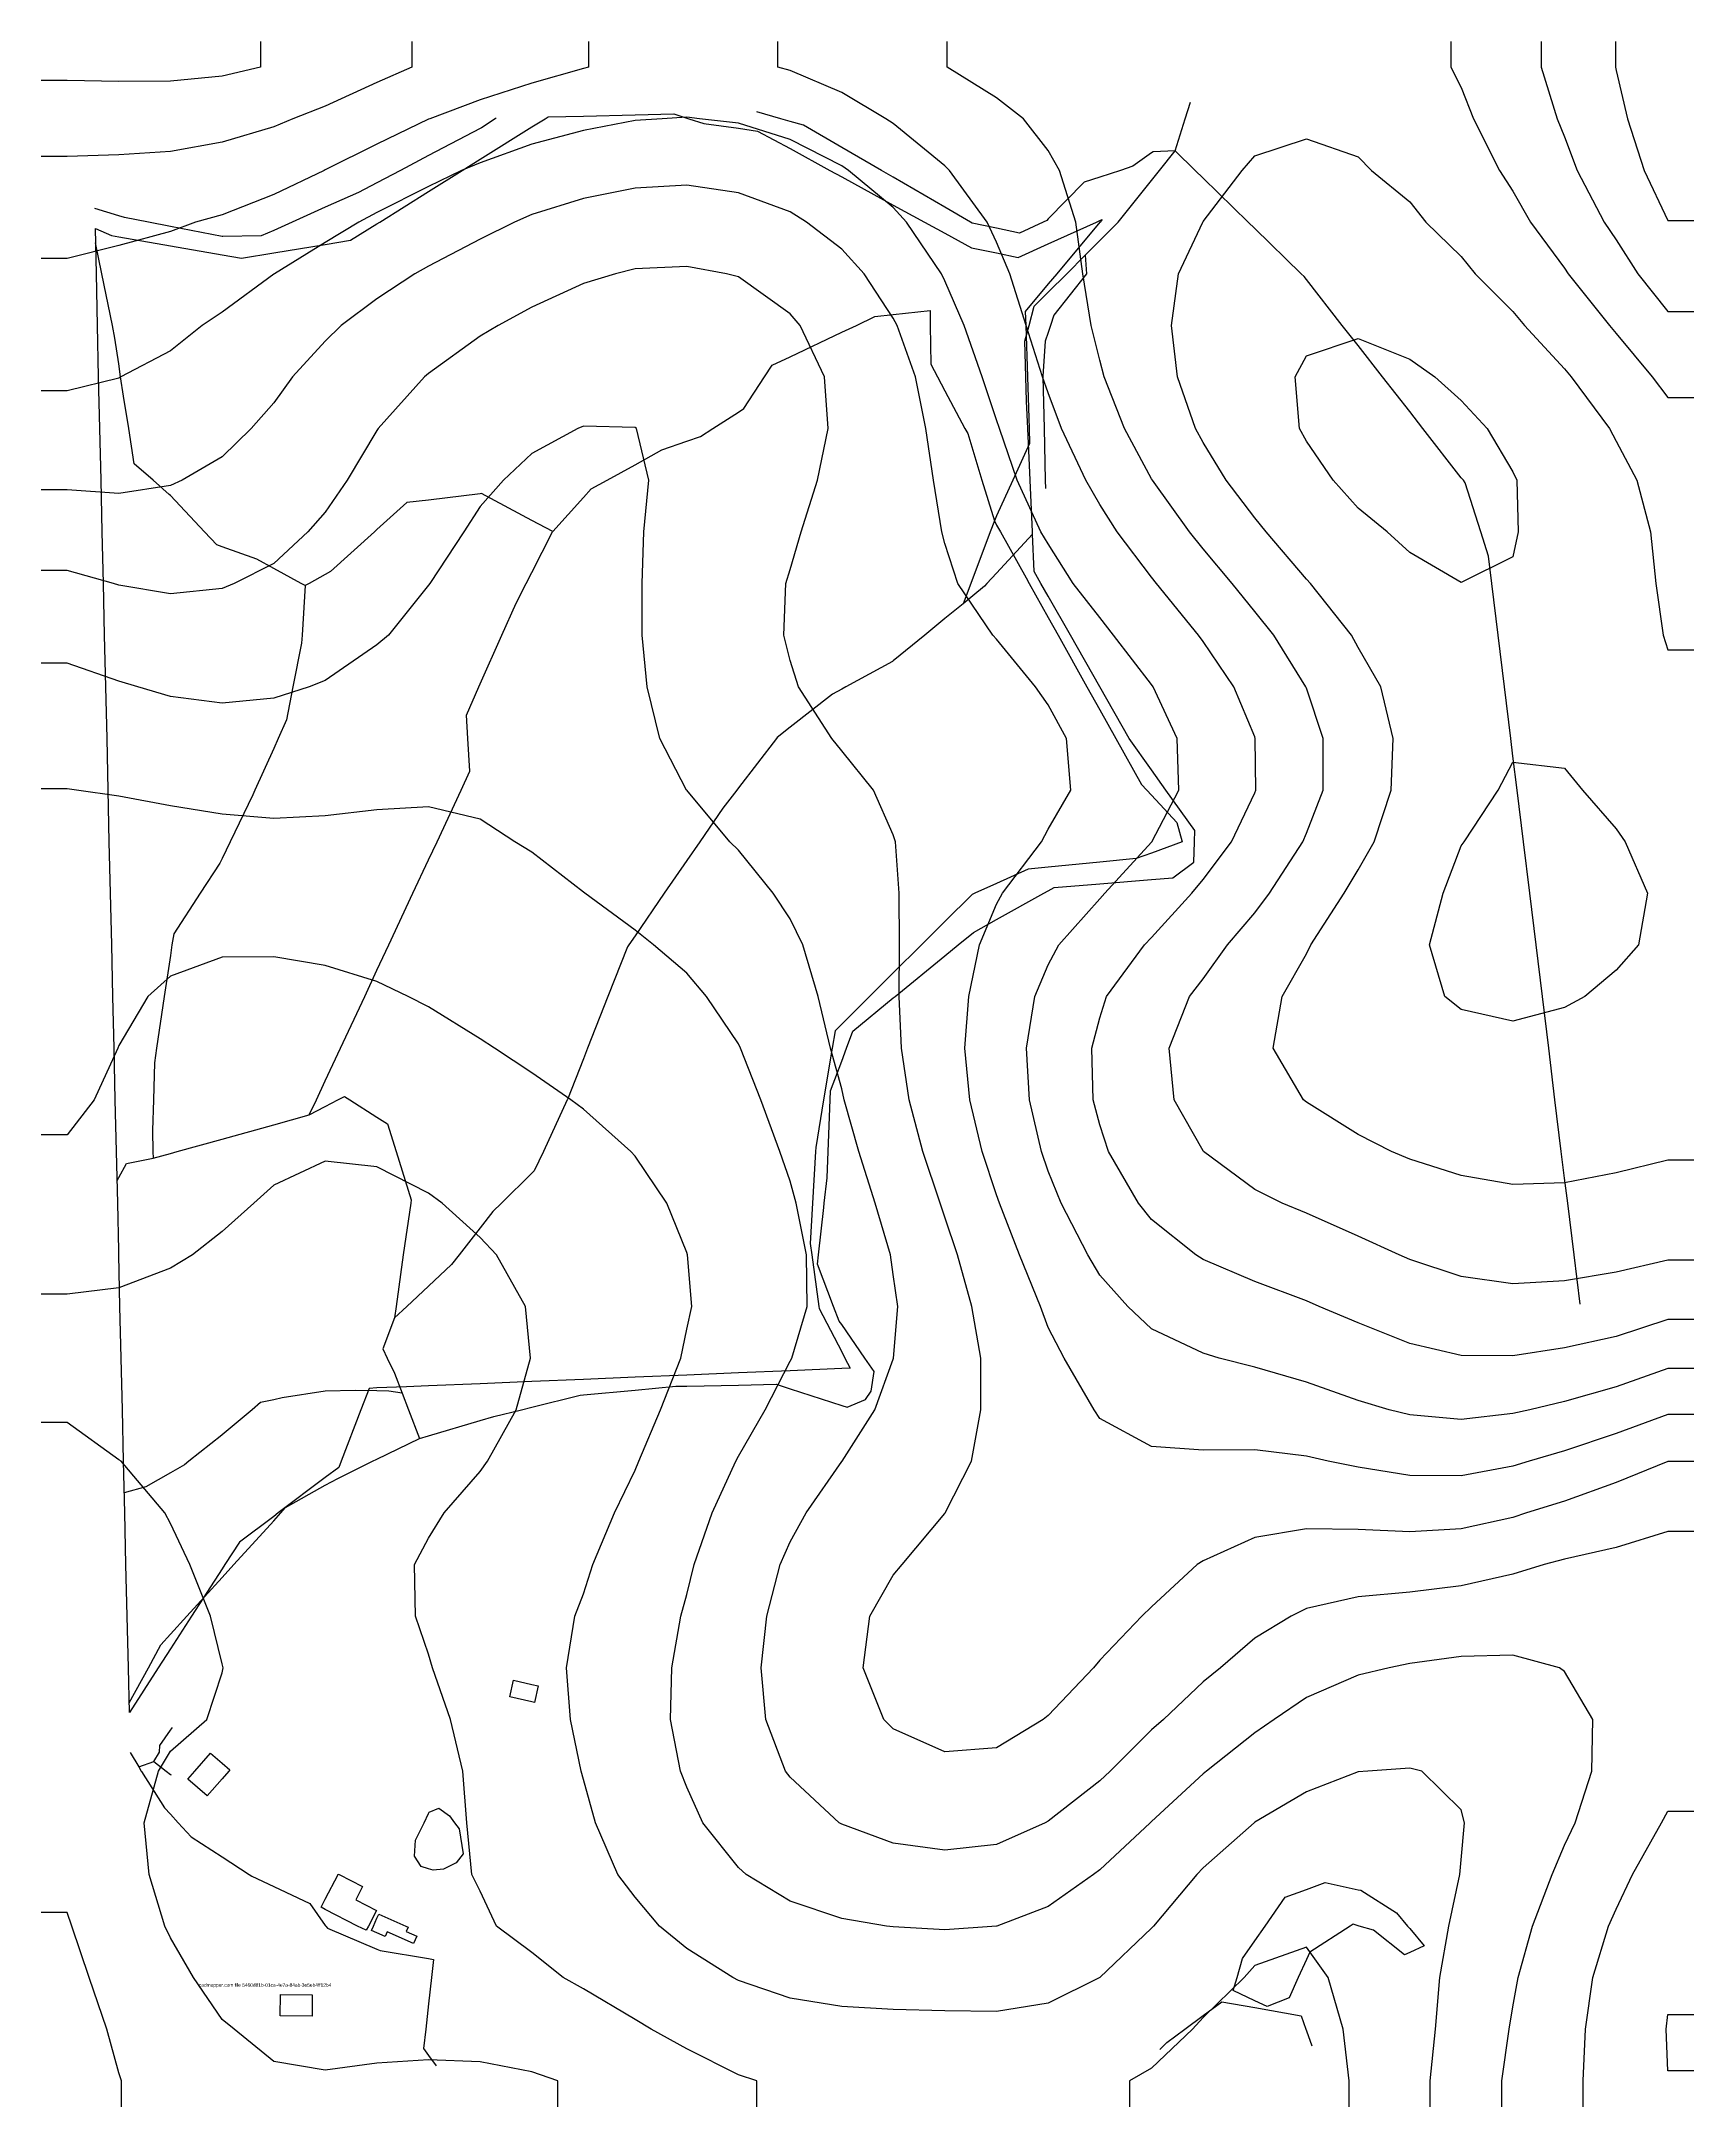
# Model space of a CAD drawing. Header units: millimetres. Extents: x -30 to 930, y -20 to 1180.
import ezdxf
from ezdxf.enums import TextEntityAlignment as Align

# ---------------------------------------------------------------- set-up
doc = ezdxf.new("R2010")
doc.units = ezdxf.units.MM
for name, color, linetype in [('buildings', 254, 'Continuous'), ('contours', 254, 'Continuous'), ('parks', 110, 'Continuous'), ('roads_2', 50, 'Continuous'), ('roads_3', 192, 'Continuous'), ('roads_4', 198, 'Continuous'), ('water', 151, 'Continuous')]:
    doc.layers.add(name, color=color, linetype=linetype)
doc.styles.get("Standard").update_dxf_attribs({"font": 'arial.ttf'})

msp = doc.modelspace()

# ---------------------------------------------------------------- linework, layer by layer
at = {"layer": 'buildings'}
for points in [[(242.2, 218.5, 29.4), (244.4, 228.1, 30), (255, 225.7, 31.3), (258.7, 224.9, 31.8), (256.5, 215.2, 31.3), (255, 215.6, 31.1), (242.2, 218.5, 29.4)], [(55.1, 170.7, 15.6), (59.2, 175.3, 15.5), (68.3, 185.7, 15.4), (75, 179.9, 16), (79.5, 176, 16.3), (79, 175.3, 16.3), (75, 170.8, 16.5), (66.3, 161, 16.7), (55.1, 170.7, 15.6)], [(132.5, 96.2, 21.1), (135, 100.9, 21.1), (142.4, 115.3, 21), (142.5, 115.5, 21), (143, 115.3, 21), (156.7, 108.3, 21.2), (152.7, 100.6, 21.2), (164.7, 94.4, 21.3), (160, 85.3, 21.3), (158.7, 82.8, 21.2), (153.7, 85.3, 21.3), (135, 94.9, 21.1), (132.5, 96.2, 21.1)], [(161.8, 82.7, 21.2), (163, 85.3, 21.3), (165, 89.8, 21.3), (166.1, 92.2, 21.3), (181.7, 85.3, 21.6), (183.2, 84.7, 21.6), (182, 82.2, 21.5), (188.2, 79.5, 21.4), (186.3, 75.1, 21.1), (170.9, 81.9, 21.2), (169.7, 79.2, 21.1), (165, 81.3, 21.1), (161.8, 82.7, 21.2)], [(108.8, 33.2, 17), (108.9, 45.5, 18.2), (127.4, 45.3, 18.6), (127.3, 33, 17.4), (108.8, 33.2, 17)]]:
    msp.add_polyline3d(points, dxfattribs=at)
at = {"layer": 'contours'}
for points in [[(97.4, 1180.3, 114.4), (97.4, 1165.3, 114.4), (75, 1160.1, 114.4), (45, 1157.1, 114.4), (15, 1156.9, 114.4), (-15, 1157.5, 114.4), (-30, 1157.5, 114.4)], [(185.2, 1180.3, 104.4), (185.2, 1165.3, 104.4), (165, 1156.4, 104.4), (135, 1142.6, 104.4), (116.2, 1135.3, 104.4), (105, 1130.7, 104.4), (75, 1121.7, 104.4), (45, 1116.4, 104.4), (15, 1114.3, 104.4), (-15, 1113.4, 104.4), (-30, 1113.4, 104.4)], [(288, 1180.3, 94.4), (288, 1165.3, 94.4), (285, 1164.6, 94.4), (255, 1156.1, 94.4), (225, 1146.3, 94.4), (195.8, 1135.3, 94.4), (195, 1135, 94.4), (165, 1120.6, 94.4), (135, 1105.6, 94.4), (134.4, 1105.3, 94.4), (105, 1091.3, 94.4), (75, 1079.6, 94.4), (59.6, 1075.3, 94.4), (45, 1069.9, 94.4), (15, 1061.7, 94.4), (-15, 1054.2, 94.4), (-30, 1054.2, 94.4)], [(930, 437.6, 94.4), (915, 437.6, 94.4), (885, 427.8, 94.4), (855, 421.2, 94.4), (825, 416.6, 94.4), (795, 416.8, 94.4), (765, 423.8, 94.4), (735, 435.8, 94.4), (712.5, 445.3, 94.4), (705, 448.6, 94.4), (675, 459.7, 94.4), (645, 472.5, 94.4), (640.8, 475.3, 94.4), (615, 495.7, 94.4), (607.5, 505.3, 94.4), (590, 535.3, 94.4), (585, 550.8, 94.4), (581.2, 565.3, 94.4), (580.3, 595.3, 94.4), (585, 613, 94.4), (588.9, 625.3, 94.4), (610.9, 655.3, 94.4), (615, 659.7, 94.4), (638.4, 685.3, 94.4), (645, 693.4, 94.4), (661.4, 715.3, 94.4), (675, 743.6, 94.4), (675.7, 745.3, 94.4), (675.3, 775.3, 94.4), (675, 776.2, 94.4), (662.9, 805.3, 94.4), (645, 831.6, 94.4), (642.3, 835.3, 94.4), (617.9, 865.3, 94.4), (615, 869, 94.4), (595.1, 895.3, 94.4), (585, 911.3, 94.4), (576.8, 925.3, 94.4), (562.8, 955.3, 94.4), (555, 976, 94.4), (551.6, 985.3, 94.4), (542.2, 1015.3, 94.4), (532.6, 1045.3, 94.4), (525, 1063.7, 94.4), (519.5, 1075.3, 94.4), (497.6, 1105.3, 94.4), (495, 1107.9, 94.4), (465, 1132.5, 94.4), (460.6, 1135.3, 94.4), (435, 1150.5, 94.4), (405, 1163.4, 94.4), (398, 1165.3, 94.4), (398, 1180.3, 94.4)], [(930, 472.2, 104.4), (915, 472.2, 104.4), (885, 465.1, 104.4), (855, 460.2, 104.4), (825, 458.4, 104.4), (795, 462.6, 104.4), (765, 472.6, 104.4), (758.8, 475.3, 104.4), (735, 486.1, 104.4), (705, 499.4, 104.4), (690.9, 505.3, 104.4), (675, 513.3, 104.4), (645.2, 535.3, 104.4), (645, 535.6, 104.4), (628.2, 565.3, 104.4), (625.2, 595.3, 104.4), (637.1, 625.3, 104.4), (645, 635.7, 104.4), (659.1, 655.3, 104.4), (675, 674, 104.4), (683.6, 685.3, 104.4), (703, 715.3, 104.4), (705, 720.2, 104.4), (714.7, 745.3, 104.4), (714.8, 775.3, 104.4), (705, 804.5, 104.4), (704.7, 805.3, 104.4), (686, 835.3, 104.4), (675, 849.1, 104.4), (661.8, 865.3, 104.4), (645, 885.4, 104.4), (637, 895.3, 104.4), (615.5, 925.3, 104.4), (615, 926.2, 104.4), (599.4, 955.3, 104.4), (587.5, 985.3, 104.4), (585, 995, 104.4), (579.9, 1015.3, 104.4), (575.2, 1045.3, 104.4), (571.1, 1075.3, 104.4), (561.6, 1105.3, 104.4), (555, 1116.8, 104.4), (540.6, 1135.3, 104.4), (525, 1147.5, 104.4), (496.3, 1165.3, 104.4), (496.3, 1180.3, 104.4)], [(788.9, 1180.3, 104.4), (788.9, 1165.3, 104.4), (795, 1153.4, 104.4), (802, 1135.3, 104.4), (817.1, 1105.3, 104.4), (825, 1093.3, 104.4), (835.2, 1075.3, 104.4), (855, 1048.5, 104.4), (857.1, 1045.3, 104.4), (881, 1015.3, 104.4), (885, 1010.5, 104.4), (905.8, 985.3, 104.4), (915, 973.3, 104.4), (930, 973.3, 104.4)], [(841.3, 1180.3, 94.4), (841.3, 1165.3, 94.4), (850.6, 1135.3, 94.4), (855, 1124.8, 94.4), (862.3, 1105.3, 94.4), (877.9, 1075.3, 94.4), (885, 1064.9, 94.4), (897.6, 1045.3, 94.4), (915, 1023.3, 94.4), (930, 1023.3, 94.4)], [(884.5, 1180.3, 84.4), (884.5, 1165.3, 84.4), (885, 1163.3, 84.4), (891.5, 1135.3, 84.4), (901.3, 1105.3, 84.4), (915, 1076.3, 84.4), (930, 1076.3, 84.4)], [(930, 409.2, 84.4), (915, 409.2, 84.4), (885, 398.5, 84.4), (855, 390.1, 84.4), (834.8, 385.3, 84.4), (825, 383, 84.4), (795, 379.5, 84.4), (765, 382.4, 84.4), (753.1, 385.3, 84.4), (735, 390.7, 84.4), (705, 401.2, 84.4), (675, 410, 84.4), (654.4, 415.3, 84.4), (645, 418.1, 84.4), (615, 432.2, 84.4), (601.3, 445.3, 84.4), (585, 463.4, 84.4), (578.1, 475.3, 84.4), (562.6, 505.3, 84.4), (555, 523.9, 84.4), (551, 535.3, 84.4), (544.1, 565.3, 84.4), (542.3, 595.3, 84.4), (547.3, 625.3, 84.4), (555, 643.7, 84.4), (561.2, 655.3, 84.4), (585, 682.2, 84.4), (587.9, 685.3, 84.4), (615, 715.1, 84.4), (615.2, 715.3, 84.4), (630.9, 745.3, 84.4), (629.9, 775.3, 84.4), (615.9, 805.3, 84.4), (615, 806.6, 84.4), (592.9, 835.3, 84.4), (585, 845.5, 84.4), (569.4, 865.3, 84.4), (555, 888.4, 84.4), (550.8, 895.3, 84.4), (536.9, 925.3, 84.4), (526.7, 955.3, 84.4), (525, 960.4, 84.4), (516.7, 985.3, 84.4), (506.1, 1015.3, 84.4), (495, 1041.1, 84.4), (492.9, 1045.3, 84.4), (472.7, 1075.3, 84.4), (465, 1083.7, 84.4), (438.9, 1105.3, 84.4), (435, 1108, 84.4), (405, 1123.3, 84.4), (375, 1132.7, 84.4), (352.3, 1135.3, 84.4), (345, 1136.2, 84.4), (330.7, 1135.3, 84.4), (315, 1134.4, 84.4), (285, 1128.6, 84.4), (255, 1120.6, 84.4), (225, 1109.8, 84.4), (214.2, 1105.3, 84.4), (195, 1096, 84.4), (165, 1080.9, 84.4), (154.5, 1075.3, 84.4), (135, 1063.4, 84.4), (105.4, 1045.3, 84.4), (105, 1045, 84.4), (75, 1023, 84.4), (63.4, 1015.3, 84.4), (45, 1000.5, 84.4), (16.2, 985.3, 84.4), (15, 984.7, 84.4), (-15, 977.2, 84.4), (-30, 977.2, 84.4)], [(930, 530.2, 114.4), (915, 530.2, 114.4), (885, 523, 114.4), (855, 517.1, 114.4), (825, 516.2, 114.4), (795, 521.3, 114.4), (765, 530.9, 114.4), (754.5, 535.3, 114.4), (735, 545.2, 114.4), (705, 564, 114.4), (703.3, 565.3, 114.4), (685.7, 595.3, 114.4), (691, 625.3, 114.4), (705, 650.2, 114.4), (707.6, 655.3, 114.4), (727, 685.3, 114.4), (735, 699, 114.4), (744.3, 715.3, 114.4), (754.3, 745.3, 114.4), (755.4, 775.3, 114.4), (748.2, 805.3, 114.4), (735, 828.1, 114.4), (731.1, 835.3, 114.4), (707.3, 865.3, 114.4), (705, 867.9, 114.4), (681.6, 895.3, 114.4), (675, 903.4, 114.4), (658.4, 925.3, 114.4), (645, 947.2, 114.4), (640.5, 955.3, 114.4), (630.2, 985.3, 114.4), (626.6, 1015.3, 114.4), (630.7, 1045.3, 114.4), (644.9, 1075.3, 114.4), (645, 1075.6, 114.4), (667.6, 1105.3, 114.4), (675, 1113.7, 114.4), (705, 1123.7, 114.4), (735, 1113.3, 114.4), (742.8, 1105.3, 114.4), (765, 1087.1, 114.4), (774.4, 1075.3, 114.4), (795, 1055.3, 114.4), (803.1, 1045.3, 114.4), (825, 1023.3, 114.4), (831.8, 1015.3, 114.4), (855, 990.1, 114.4), (858.9, 985.3, 114.4), (881.1, 955.3, 114.4), (885, 948.1, 114.4), (896.9, 925.3, 114.4), (904.9, 895.3, 114.4), (908, 865.3, 114.4), (912.3, 835.3, 114.4), (915, 826.8, 114.4), (930, 826.8, 114.4)], [(930, 382.5, 74.4), (915, 382.5, 74.4), (885, 371.4, 74.4), (855, 361.3, 74.4), (834.5, 355.3, 74.4), (825, 352.5, 74.4), (795, 346.9, 74.4), (765, 347.1, 74.4), (735, 351.9, 74.4), (717.7, 355.3, 74.4), (705, 358.2, 74.4), (675, 361.9, 74.4), (645, 361.8, 74.4), (615, 363.9, 74.4), (585, 380.2, 74.4), (581.6, 385.3, 74.4), (564.2, 415.3, 74.4), (555, 433.1, 74.4), (550.5, 445.3, 74.4), (538.4, 475.3, 74.4), (526.7, 505.3, 74.4), (525, 510.1, 74.4), (516.6, 535.3, 74.4), (509.5, 565.3, 74.4), (506.5, 595.3, 74.4), (508.9, 625.3, 74.4), (515, 655.3, 74.4), (525, 679, 74.4), (528.5, 685.3, 74.4), (551, 715.3, 74.4), (555, 722.6, 74.4), (568.1, 745.3, 74.4), (565.7, 775.3, 74.4), (555, 794.8, 74.4), (547.7, 805.3, 74.4), (525, 832.9, 74.4), (522.8, 835.3, 74.4), (502.5, 865.3, 74.4), (495, 888.6, 74.4), (493.1, 895.3, 74.4), (488.3, 925.3, 74.4), (483.9, 955.3, 74.4), (477.8, 985.3, 74.4), (467.2, 1015.3, 74.4), (465, 1019.4, 74.4), (448, 1045.3, 74.4), (435, 1059.6, 74.4), (414.5, 1075.3, 74.4), (405, 1081.2, 74.4), (375, 1092.3, 74.4), (345, 1096.8, 74.4), (315, 1095, 74.4), (285, 1089, 74.4), (255, 1079.7, 74.4), (244.9, 1075.3, 74.4), (225, 1065.3, 74.4), (195, 1049.7, 74.4), (187.1, 1045.3, 74.4), (165, 1030.7, 74.4), (144.3, 1015.3, 74.4), (135, 1006.1, 74.4), (115.9, 985.3, 74.4), (105, 970.3, 74.4), (91.9, 955.3, 74.4), (75, 938.9, 74.4), (51.8, 925.3, 74.4), (45, 922.2, 74.4), (15, 917.6, 74.4), (-15, 919.8, 74.4), (-30, 919.8, 74.4)], [(930, 355.1, 64.4), (915, 355.1, 64.4), (885, 342.9, 64.4), (855, 332.2, 64.4), (832.8, 325.3, 64.4), (825, 322.7, 64.4), (795, 316, 64.4), (765, 314.4, 64.4), (735, 315.6, 64.4), (705, 316.1, 64.4), (675, 311.1, 64.4), (645, 297.4, 64.4), (641.6, 295.3, 64.4), (615, 270.7, 64.4), (609.3, 265.3, 64.4), (585, 239.8, 64.4), (581.3, 235.3, 64.4), (555, 207.6, 64.4), (552.1, 205.3, 64.4), (525, 188.9, 64.4), (495, 186.5, 64.4), (465, 199.8, 64.4), (459.4, 205.3, 64.4), (447.5, 235.3, 64.4), (451.3, 265.3, 64.4), (465, 289.1, 64.4), (470.1, 295.3, 64.4), (495, 325, 64.4), (495.2, 325.3, 64.4), (510.4, 355.3, 64.4), (515.8, 385.3, 64.4), (515.8, 415.3, 64.4), (510.7, 445.3, 64.4), (502.2, 475.3, 64.4), (495, 497.1, 64.4), (492.2, 505.3, 64.4), (482.2, 535.3, 64.4), (474.3, 565.3, 64.4), (469.7, 595.3, 64.4), (468.4, 625.3, 64.4), (468.5, 655.3, 64.4), (468.4, 685.3, 64.4), (466.2, 715.3, 64.4), (465, 719.2, 64.4), (453.4, 745.3, 64.4), (435, 768, 64.4), (429.2, 775.3, 64.4), (410, 805.3, 64.4), (405, 820.6, 64.4), (401.4, 835.3, 64.4), (402.6, 865.3, 64.4), (405, 873.5, 64.4), (411.4, 895.3, 64.4), (421, 925.3, 64.4), (427.1, 955.3, 64.4), (425, 985.3, 64.4), (410.9, 1015.3, 64.4), (405, 1022, 64.4), (375, 1043.5, 64.4), (368.1, 1045.3, 64.4), (345, 1049.5, 64.4), (315, 1048.2, 64.4), (303.6, 1045.3, 64.4), (285, 1039.6, 64.4), (255, 1025.8, 64.4), (235.4, 1015.3, 64.4), (225, 1009, 64.4), (195, 987.3, 64.4), (192.7, 985.3, 64.4), (165.8, 955.3, 64.4), (165, 954.2, 64.4), (147.7, 925.3, 64.4), (135, 906.8, 64.4), (124.9, 895.3, 64.4), (105, 877, 64.4), (82.1, 865.3, 64.4), (75, 862.5, 64.4), (45, 859.4, 64.4), (15, 864.3, 64.4), (11.9, 865.3, 64.4), (-15, 872.9, 64.4), (-30, 872.9, 64.4)], [(825, 880.9, 124.4), (795, 865.8, 124.4), (765, 883.3, 124.4), (751.9, 895.3, 124.4), (735, 909.1, 124.4), (720.6, 925.3, 124.4), (705, 948, 124.4), (701, 955.3, 124.4), (698.4, 985.3, 124.4), (705, 997.5, 124.4), (735, 1007.6, 124.4), (765, 995.7, 124.4), (779.7, 985.3, 124.4), (795, 971.7, 124.4), (810, 955.3, 124.4), (825, 930.2, 124.4), (827.2, 925.3, 124.4), (828.1, 895.3, 124.4), (825, 880.9, 124.4)], [(930, 314.6, 54.4), (915, 314.6, 54.4), (885, 305.3, 54.4), (855, 298.5, 54.4), (843.1, 295.3, 54.4), (825, 289.8, 54.4), (795, 282.9, 54.4), (765, 279.3, 54.4), (735, 276.6, 54.4), (705, 269.7, 54.4), (696.1, 265.3, 54.4), (675, 252.5, 54.4), (655.1, 235.3, 54.4), (645, 227.1, 54.4), (621.9, 205.3, 54.4), (615, 199.2, 54.4), (590.9, 175.3, 54.4), (585, 169.7, 54.4), (555, 146.2, 54.4), (553.3, 145.3, 54.4), (525, 132.7, 54.4), (495, 129.3, 54.4), (465, 133.5, 54.4), (435, 144.5, 54.4), (433.6, 145.3, 54.4), (405, 171.7, 54.4), (402.4, 175.3, 54.4), (391, 205.3, 54.4), (388.3, 235.3, 54.4), (391.6, 265.3, 54.4), (399.2, 295.3, 54.4), (405, 308.5, 54.4), (414.3, 325.3, 54.4), (435, 355.1, 54.4), (435.2, 355.3, 54.4), (454.2, 385.3, 54.4), (465, 414.7, 54.4), (465.2, 415.3, 54.4), (467.7, 445.3, 54.4), (465, 463.9, 54.4), (463.3, 475.3, 54.4), (454.5, 505.3, 54.4), (445, 535.3, 54.4), (436.5, 565.3, 54.4), (435, 571.7, 54.4), (428.5, 595.3, 54.4), (421.3, 625.3, 54.4), (412.4, 655.3, 54.4), (405, 670.5, 54.4), (395.2, 685.3, 54.4), (375, 710.3, 54.4), (370, 715.3, 54.4), (345, 745.2, 54.4), (344.9, 745.3, 54.4), (329.3, 775.3, 54.4), (322, 805.3, 54.4), (319, 835.3, 54.4), (319, 865.3, 54.4), (320.1, 895.3, 54.4), (323, 925.3, 54.4), (315.8, 955.3, 54.4), (315, 956, 54.4), (285, 956.8, 54.4), (281.7, 955.3, 54.4), (255, 940.9, 54.4), (238.5, 925.3, 54.4), (225, 910.1, 54.4), (215.4, 895.3, 54.4), (195.8, 865.3, 54.4), (195, 864.3, 54.4), (171.8, 835.3, 54.4), (165, 829.6, 54.4), (135, 809, 54.4), (125.7, 805.3, 54.4), (105, 798.6, 54.4), (75, 795.7, 54.4), (45, 799.7, 54.4), (26.1, 805.3, 54.4), (15, 808.5, 54.4), (-15, 819.1, 54.4), (-30, 819.1, 54.4)], [(866.7, 625.3, 124.4), (855, 618.9, 124.4), (825, 611, 124.4), (795, 617.8, 124.4), (785.4, 625.3, 124.4), (776.5, 655.3, 124.4), (784.4, 685.3, 124.4), (795, 712.9, 124.4), (796.6, 715.3, 124.4), (816.5, 745.3, 124.4), (825, 761.6, 124.4), (855, 758, 124.4), (865.4, 745.3, 124.4), (885, 722.7, 124.4), (890.2, 715.3, 124.4), (903.1, 685.3, 124.4), (898, 655.3, 124.4), (885, 640.6, 124.4), (866.7, 625.3, 124.4)], [(818.5, -19.7, 44.4), (818.5, -4.7, 44.4), (822.7, 25.3, 44.4), (825, 38.3, 44.4), (828, 55.3, 44.4), (836.3, 85.3, 44.4), (847.8, 115.3, 44.4), (855, 132.2, 44.4), (861.1, 145.3, 44.4), (870.9, 175.3, 44.4), (871.5, 205.3, 44.4), (855, 233.2, 44.4), (852, 235.3, 44.4), (825, 242.7, 44.4), (795, 241.9, 44.4), (765, 237.8, 44.4), (753.1, 235.3, 44.4), (735, 231.1, 44.4), (705, 218.1, 44.4), (686.3, 205.3, 44.4), (675, 197.6, 44.4), (647, 175.3, 44.4), (645, 173.7, 44.4), (615, 146.1, 44.4), (614.2, 145.3, 44.4), (585, 117.9, 44.4), (581.3, 115.3, 44.4), (555, 96.6, 44.4), (525.1, 85.3, 44.4), (525, 85.3, 44.4), (495, 83, 44.4), (465, 84.8, 44.4), (461.1, 85.3, 44.4), (435, 89.6, 44.4), (405, 99.7, 44.4), (379.6, 115.3, 44.4), (375, 119.3, 44.4), (354.4, 145.3, 44.4), (345, 165.9, 44.4), (341.3, 175.3, 44.4), (335.6, 205.3, 44.4), (336.4, 235.3, 44.4), (341.5, 265.3, 44.4), (345, 278, 44.4), (349.3, 295.3, 44.4), (359.7, 325.3, 44.4), (373.5, 355.3, 44.4), (375, 358.3, 44.4), (390.6, 385.3, 44.4), (405, 413.4, 44.4), (406, 415.3, 44.4), (415, 445.3, 44.4), (414.5, 475.3, 44.4), (408.6, 505.3, 44.4), (405, 518.1, 44.4), (399.1, 535.3, 44.4), (388, 565.3, 44.4), (376.2, 595.3, 44.4), (375, 597.9, 44.4), (356.4, 625.3, 44.4), (345, 639, 44.4), (325.6, 655.3, 44.4), (315, 663.9, 44.4), (285.7, 685.3, 44.4), (285, 685.9, 44.4), (255, 709.2, 44.4), (245.1, 715.3, 44.4), (225, 728.3, 44.4), (195, 735.6, 44.4), (165, 733.9, 44.4), (135, 730.3, 44.4), (105, 728.8, 44.4), (75, 731.2, 44.4), (45, 736.1, 44.4), (15, 741.8, 44.4), (-9.6, 745.3, 44.4), (-15, 746.1, 44.4), (-30, 746.1, 44.4)], [(776.9, -19.7, 34.4), (776.9, -4.7, 34.4), (779.9, 25.3, 34.4), (782.5, 55.3, 34.4), (787.7, 85.3, 34.4), (794.2, 115.3, 34.4), (795, 123.8, 34.4), (796.9, 145.3, 34.4), (795, 152.8, 34.4), (772.1, 175.3, 34.4), (765, 177.1, 34.4), (740.7, 175.3, 34.4), (735, 174.9, 34.4), (705, 163.3, 34.4), (675, 145.6, 34.4), (674.6, 145.3, 34.4), (645, 119.2, 34.4), (641.3, 115.3, 34.4), (616.2, 85.3, 34.4), (615, 84, 34.4), (585, 55.4, 34.4), (584.9, 55.3, 34.4), (555, 40.4, 34.4), (525, 35.6, 34.4), (495, 36, 34.4), (465, 36.8, 34.4), (435, 38.6, 34.4), (405, 43.3, 34.4), (375, 53.6, 34.4), (371.8, 55.3, 34.4), (345, 72.3, 34.4), (329.1, 85.3, 34.4), (315, 102, 34.4), (304.9, 115.3, 34.4), (292, 145.3, 34.4), (285, 170.4, 34.4), (283.6, 175.3, 34.4), (277.4, 205.3, 34.4), (275.1, 235.3, 34.4), (279.9, 265.3, 34.4), (285, 278.3, 34.4), (290.5, 295.3, 34.4), (303.1, 325.3, 34.4), (315, 350.1, 34.4), (317.2, 355.3, 34.4), (329.7, 385.3, 34.4), (341.5, 415.3, 34.4), (345, 432.1, 34.4), (347.9, 445.3, 34.4), (345.4, 475.3, 34.4), (345, 476.6, 34.4), (333.4, 505.3, 34.4), (315, 532.6, 34.4), (312.5, 535.3, 34.4), (285, 559.9, 34.4), (277.6, 565.3, 34.4), (255, 581, 34.4), (233.2, 595.3, 34.4), (225, 600.7, 34.4), (195, 619.4, 34.4), (183.1, 625.3, 34.4), (165, 634, 34.4), (135, 643.4, 34.4), (105, 648.5, 34.4), (75, 648.3, 34.4), (45, 637.2, 34.4), (31.9, 625.3, 34.4), (15, 596.8, 34.4), (14.4, 595.3, 34.4), (0.8, 565.3, 34.4), (-15, 545, 34.4), (-30, 545, 34.4)], [(385.7, -19.7, 24.4), (385.7, -4.7, 24.4), (375, -1.1, 24.4), (345, 14, 24.4), (324.3, 25.3, 24.4), (315, 31, 24.4), (285, 48.9, 24.4), (273.1, 55.3, 24.4), (255, 70, 24.4), (234.5, 85.3, 24.4), (225, 105.5, 24.4), (220.1, 115.3, 24.4), (217.2, 145.3, 24.4), (214.9, 175.3, 24.4), (207.7, 205.3, 24.4), (197.2, 235.3, 24.4), (195, 243.3, 24.4), (187.4, 265.3, 24.4), (186.9, 295.3, 24.4), (195, 310.7, 24.4), (204, 325.3, 24.4), (225, 349.4, 24.4), (229.3, 355.3, 24.4), (245.8, 385.3, 24.4), (254.2, 415.3, 24.4), (251.4, 445.3, 24.4), (234.5, 475.3, 24.4), (225, 485.3, 24.4), (202.9, 505.3, 24.4), (195, 511.1, 24.4), (165, 526.3, 24.4), (135, 529.6, 24.4), (105, 515.8, 24.4), (93.4, 505.3, 24.4), (75, 488.9, 24.4), (57.8, 475.3, 24.4), (45, 467.5, 24.4), (15, 456.1, 24.4), (-15, 452.4, 24.4), (-30, 452.4, 24.4)], [(270.1, -19.7, 14.4), (270.1, -4.7, 14.4), (255, 0.5, 14.4), (225, 6.4, 14.4), (195, 7.5, 14.4), (165, 5.7, 14.4), (135, 1.5, 14.4), (105, 6.6, 14.4), (82, 25.3, 14.4), (75, 31, 14.4), (58.4, 55.3, 14.4), (45, 78.4, 14.4), (41.8, 85.3, 14.4), (32.6, 115.3, 14.4), (29.7, 145.3, 14.4), (38, 175.3, 14.4), (45, 186.9, 14.4), (66.2, 205.3, 14.4), (75, 232.5, 14.4), (75.7, 235.3, 14.4), (75, 237.7, 14.4), (68.2, 265.3, 14.4), (56.3, 295.3, 14.4), (45, 319.1, 14.4), (41.7, 325.3, 14.4), (16.3, 355.3, 14.4), (15, 356.2, 14.4), (-15, 377.8, 14.4), (-30, 377.8, 14.4)], [(865.7, -19.7, 54.4), (865.7, -4.7, 54.4), (867.1, 25.3, 54.4), (871.5, 55.3, 54.4), (880.5, 85.3, 54.4), (885, 95, 54.4), (894.4, 115.3, 54.4), (911.3, 145.3, 54.4), (915, 152, 54.4), (930, 152, 54.4)], [(16.5, -19.7, 4.4), (16.5, -4.7, 4.4), (15, 0.1, 4.4), (8.1, 25.3, 4.4), (-2.1, 55.3, 4.4), (-12.3, 85.3, 4.4), (-15, 93.2, 4.4), (-30, 93.2, 4.4)], [(729.9, -19.7, 24.4), (729.9, -4.7, 24.4), (726.4, 25.3, 24.4), (717.6, 55.3, 24.4), (705, 73.1, 24.4), (675, 62.4, 24.4), (668.8, 55.3, 24.4), (645, 32.1, 24.4), (638.9, 25.3, 24.4), (615, 2.7, 24.4), (602.3, -4.7, 24.4), (602.3, -19.7, 24.4)], [(930, 1.1, 64.4), (915, 1.1, 64.4), (914.1, 25.3, 64.4), (915, 33.9, 64.4), (930, 33.9, 64.4)]]:
    msp.add_polyline3d(points, dxfattribs=at)
at = {"layer": 'parks'}
msp.add_polyline3d([(1.4, 1071.5, 96.7), (10.8, 1067.5, 95.8), (15, 1066.8, 95.5), (45, 1061.5, 93.3), (75, 1056.3, 90.1), (86.4, 1054.3, 88.6), (105, 1057.4, 87.3), (135, 1062.3, 84.5), (149.6, 1064.7, 83.2), (165, 1074.3, 83.2), (166.6, 1075.3, 83.2), (195, 1093.1, 84.1), (214.6, 1105.3, 84.7), (225, 1111.8, 85.3), (255, 1130.6, 87.4), (262.7, 1135.3, 88.1), (264.5, 1136.5, 88.3), (285, 1136.9, 87), (315, 1137.6, 85.6), (337.5, 1138.1, 85.4), (345, 1135.7, 84.6), (346.2, 1135.3, 84.6), (355, 1132.5, 84.1), (375, 1129.8, 84), (386.1, 1128.2, 84.5), (405, 1118, 83.4), (428.1, 1105.3, 83.2), (435, 1101.6, 83.3), (465, 1085.2, 85), (483.1, 1075.3, 86.9), (495, 1068.8, 88.5), (510.5, 1060.4, 91), (525, 1057.4, 94.1), (537.6, 1054.7, 96.8), (555, 1062.6, 101.3), (583.1, 1075.3, 106.8), (585, 1076.2, 107.1), (586.3, 1076.8, 107.3), (585.1, 1075.3, 107.1), (585, 1075.2, 107.1), (560, 1045.3, 101.4), (555, 1039.4, 99.9), (541.6, 1023.4, 95.2), (541.9, 1015.3, 94.7), (542.9, 985.3, 92.2), (543.9, 955.3, 89.5), (544.2, 946.6, 88.7), (534.5, 925.3, 84.2), (525, 904.6, 80.4), (523.7, 901.7, 79.9), (525, 899.3, 80), (527.2, 895.3, 80.1), (542.1, 868.7, 80.4), (544, 865.3, 80.3), (555, 845.6, 79.7), (560.7, 835.3, 79.4), (577.5, 805.3, 78.4), (585, 791.9, 78.3), (594.2, 775.3, 78.5), (609.2, 748.6, 80.6), (612.2, 745.3, 81.1), (615, 742.3, 81.8), (629.8, 726.4, 86.6), (632.8, 715.3, 88.5), (632.8, 715.2, 88.5), (615, 708.7, 85.9), (606.1, 705.5, 84.8), (585, 703.4, 81.2), (555, 700.5, 77.2), (543.4, 699.4, 75.6), (525, 691.1, 73.7), (512.4, 685.3, 72), (510.9, 684.6, 71.8), (495, 668.9, 69.8), (481.4, 655.3, 67.4), (465, 639.1, 64), (451.1, 625.3, 60.9), (435, 609.3, 56.7), (431.2, 605.5, 55.8), (429.5, 595.3, 55), (424.5, 565.3, 52), (420, 537.7, 49.1), (419.8, 535.3, 48.9), (418.1, 505.3, 46.7), (416.7, 481.9, 45.4), (417.6, 475.3, 45.3), (421.8, 445.3, 45.9), (422, 444, 46), (435, 418.9, 49.3), (436.8, 415.3, 49.8), (439.9, 409.4, 50.8), (435, 409.2, 49.9), (405, 407.9, 45.2), (375, 406.7, 40.5), (345, 405.4, 35.9), (315, 404.2, 31.6), (285, 402.9, 27.9), (255, 401.7, 25.1), (225, 400.4, 22.9), (195, 399.2, 21.3), (182.2, 398.6, 20.8), (165, 397.9, 20.2), (160.5, 397.7, 20.1), (155.7, 385.3, 20.1), (144.2, 355.3, 20.6), (142.8, 351.7, 20.6), (135, 345.8, 20.5), (107.7, 325.3, 19.1), (105, 323.3, 18.9), (85.1, 308.4, 17.2), (76.6, 295.3, 16.2), (75, 292.8, 16), (57.3, 265.3, 14), (45, 246.3, 13.2), (37.9, 235.3, 12.7), (21.2, 209.4, 12.4), (20.6, 235.3, 11.8), (19.9, 265.3, 11.7), (19.2, 295.3, 12.2), (18.5, 325.3, 13.2), (17.8, 355.3, 14.8), (17.1, 385.3, 17.2), (16.4, 415.3, 20.2), (15.7, 445.3, 23.6), (15.1, 475.3, 26.8), (15, 477.7, 27), (14.4, 505.3, 29.7), (13.7, 535.3, 32.2), (13, 565.3, 33.8), (12.3, 595.3, 34.9), (11.6, 625.3, 35.8), (10.9, 655.3, 37), (10.2, 685.3, 38.8), (9.5, 715.3, 41.5), (8.8, 745.3, 45.1), (8.2, 775.3, 49.2), (7.5, 805.3, 53.8), (6.8, 835.3, 58.8), (6.1, 865.3, 64.4), (5.4, 895.3, 70.4), (4.7, 925.3, 76.1), (4, 955.3, 81), (3.3, 985.3, 85.3), (2.6, 1015.3, 89), (2, 1045.3, 92.8), (1.4, 1071.5, 96.7)], dxfattribs=at)
at = {"layer": 'roads_2'}
msp.add_polyline3d([(21, 214.9, 12.5), (32.2, 235.3, 12.6), (39.5, 248.7, 13), (45, 254.8, 13.4), (54.6, 265.3, 14.1), (75, 287.8, 16.1), (81.8, 295.3, 16.8), (105, 320.8, 19.1), (109.1, 325.3, 19.4), (111.9, 328.4, 19.6), (135, 341.4, 20.7), (142.2, 345.4, 21), (162.5, 355.3, 21.5), (165, 356.5, 21.5), (189.8, 368.6, 22.2), (195, 370.2, 22.4), (225, 379, 23.6), (232.9, 381.4, 24.1), (249, 385.3, 25.2), (255, 386.8, 25.6), (283.1, 393.7, 28.2), (285, 393.9, 28.4), (315, 396.7, 32.1), (338.6, 398.9, 35.6), (345, 399, 36.5), (375, 399.6, 41.3), (397, 400.1, 44.8), (405, 397.5, 46.3), (435, 387.7, 51.7), (438.1, 386.7, 52.3), (448.9, 391.3, 53.7), (452.1, 396.1, 53.9), (453.8, 407.5, 53.5), (448.4, 415.3, 52), (435, 434.8, 48.9), (433.6, 436.8, 48.6), (430.3, 445.3, 47.6), (420.9, 469.9, 46.1), (421.5, 475.3, 46.2), (424.6, 502.7, 48.1), (424.9, 505.3, 48.2), (426.6, 520.1, 49.6), (427.2, 535.3, 50.7), (428.4, 565.3, 53.1), (428.6, 570.5, 53.5), (435, 587.8, 55.9), (437.8, 595.3, 57), (441.4, 605.3, 58.3), (465, 624.5, 64.1), (466, 625.3, 64.4), (495, 649, 70.7), (502.7, 655.3, 72.2), (511.5, 662.5, 73.7), (525, 670, 75.8), (552.4, 685.3, 79), (555, 686.8, 79.2), (558.4, 688.7, 79.5), (585, 690.9, 83.5), (615, 693.3, 88.8), (627.4, 694.3, 91.2), (639.5, 703.4, 92.1), (639.9, 715.3, 90.2), (640.2, 721.8, 89.5), (623.4, 745.3, 83.4), (615, 757.1, 81.8), (602.1, 775.2, 79.9), (602, 775.3, 79.9), (585, 805.3, 79.6), (585, 805.3, 79.6), (567.9, 835.3, 80.7), (555, 858, 81.4), (550.8, 865.3, 81.6), (546.9, 872.3, 81.7), (545.9, 893.9, 83.8), (545.9, 895.3, 84), (544.5, 925.3, 86.8), (543.1, 955.3, 89.5), (542.4, 971.2, 90.9), (542, 985.3, 92.2), (541.4, 1006.1, 93.9), (543.9, 1015.3, 95.4), (546.8, 1026.4, 97.1), (555, 1034.5, 99.8), (565.8, 1045.3, 102.9), (576.4, 1056, 105.4), (585, 1064.6, 107.3), (595.5, 1075.1, 108.8), (595.6, 1075.3, 108.8), (615, 1099.5, 111), (619.7, 1105.3, 111.2), (628.8, 1116.7, 111.8), (634.5, 1135.3, 111.7), (637.6, 1145, 111.5)], dxfattribs=at)
at = {"layer": 'roads_3'}
for points in [[(234.3, 1135.8, 91), (233.6, 1135.3, 90.9), (225.7, 1130, 90.2), (225, 1129.6, 90.2), (195, 1113.9, 89.4), (178.6, 1105.3, 89.2), (165, 1098.2, 89.1), (154.2, 1092.5, 89.2), (135, 1083.9, 89.6), (115.7, 1075.3, 89.8), (105, 1070.5, 90.2), (97.8, 1067.3, 90.2), (75.5, 1066.9, 92.3), (75, 1067, 92.4), (45, 1072.8, 95.5), (32.2, 1075.3, 96.4), (18.3, 1078, 97.4), (15, 1079, 97.8), (1.1, 1083.1, 98.9)], [(628.8, 1116.7, 111.8), (615.9, 1116.2, 110.8), (615, 1115.5, 110.7), (604.2, 1107.7, 109.7), (597, 1105.3, 109), (585, 1101.4, 107.7), (575.9, 1098.5, 106.5), (555, 1077.2, 102.3), (554.2, 1076.3, 102.1), (552, 1075.3, 101.6), (538.3, 1068.9, 98.3), (525, 1071.7, 95.8), (510.9, 1074.7, 93), (509.8, 1075.3, 92.9), (495, 1083.9, 91), (465, 1101.3, 88.4), (458.1, 1105.3, 88), (435, 1118.7, 87.5), (412.8, 1131.6, 87.9), (405, 1133.8, 87.6), (399.6, 1135.3, 87.5), (385.8, 1139.3, 87.5)], [(864, 446.6, 101.6), (860.5, 475.3, 108.1), (856.8, 505.3, 113.3), (855, 519.9, 115.3), (853.1, 535.3, 117.5), (849.4, 565.3, 120.8), (845.8, 595.3, 123.5), (842.1, 625.3, 125.6), (838.4, 655.3, 126.9), (834.8, 685.3, 127.3), (831.1, 715.3, 126.9), (827.4, 745.3, 125.7), (825, 765, 124.8), (823.7, 775.3, 124.2), (820.1, 805.3, 123.6), (816.4, 835.3, 123.7), (812.7, 865.3, 124.8), (810.8, 881.1, 125.3), (806.3, 895.3, 125.9), (797.3, 923.8, 126.9), (796.2, 925.3, 127), (795, 926.8, 127), (772.7, 955.3, 127.3), (765, 965.2, 127.1), (749.2, 985.3, 126.3), (735, 1003.5, 125.3), (725.8, 1015.3, 124.3), (705, 1041.9, 121.7), (703.7, 1043.6, 121.5), (701.9, 1045.3, 121.3), (675, 1071.6, 117.8), (671.1, 1075.3, 117.2), (645, 1100.8, 113.7), (640.4, 1105.3, 113), (628.8, 1116.7, 111.8)], [(576.4, 1056, 105.4), (577.2, 1045.3, 105.4), (577.2, 1045.2, 105.4), (558.3, 1021.3, 99.7), (556.4, 1015.3, 98.9), (555, 1011.2, 98.2), (553.3, 1006.1, 97.2), (551.9, 985.7, 95.1), (551.9, 985.3, 95), (552.6, 955.3, 92.1), (553.2, 925.3, 88.9), (553.4, 920.6, 88.4)], [(35.4, 180.9, 14.5), (38.7, 186.3, 14.5), (38.8, 190.2, 14.4), (45, 199, 14.4), (46.2, 200.6, 14.3)], [(21.7, 186.2, 13.3), (26.7, 177.7, 14), (28.1, 175.3, 14.2), (28.3, 175.1, 14.2), (41.5, 153.9, 16), (45, 150.2, 16.5), (49.5, 145.3, 17), (57.1, 137.2, 17.7), (75, 125.5, 19.4), (90.7, 115.3, 20.5), (92.4, 114.2, 20.5), (105, 108.3, 21.1), (126, 98.3, 21.5), (135, 85.7, 21.9), (135.3, 85.3, 21.9), (136.2, 84, 21.8), (165, 71.8, 21.2), (166.8, 71, 21.2), (195, 66.4, 21.3), (197.8, 65.9, 21.4), (196.7, 55.3, 20.7), (195, 40.1, 19), (193.4, 25.3, 17.3), (192.1, 14.1, 15.8), (195, 10.1, 15.3), (199.5, 4, 14.5)], [(26.7, 177.7, 14), (35.4, 180.9, 14.5), (42.5, 175.3, 15.3), (45, 173.4, 15.6), (45.4, 173.1, 15.6)], [(619.8, 13.6, 25.8), (623.9, 17.6, 25.8), (634.3, 25.3, 25.5), (645, 33.3, 25.1), (655.8, 41.3, 25), (675, 37.9, 23.3), (701.9, 33.1, 23.1), (704.7, 25.3, 22.9), (705, 24.4, 22.8), (708.1, 15.7, 22.7)]]:
    msp.add_polyline3d(points, dxfattribs=at)
at = {"layer": 'roads_4'}
for points in [[(14.1, 518.5, 31), (15, 520.2, 31.1), (19.4, 528.4, 31.4), (34.9, 531.5, 30.6), (45, 534.2, 30.1), (48.9, 535.3, 29.9), (75, 542.5, 28.5), (105, 550.8, 27.3), (125.7, 556.6, 27.3), (129.8, 565.3, 27.9), (135, 576.4, 28.8), (143.8, 595.3, 30.7), (157.9, 625.3, 33.9), (165, 640.6, 35.6), (171.9, 655.3, 37.1), (185.9, 685.3, 40.1), (195, 704.8, 42.1), (199.9, 715.3, 43.2), (213.9, 745.3, 46.2), (219, 756.2, 47.1), (217.8, 775.3, 48.5), (217, 788.9, 49.3), (224.2, 805.3, 50.1), (225, 807, 50.2), (237.6, 835.3, 51.2), (245.8, 853.9, 51.6), (251.7, 865.3, 51.8), (255, 871.8, 51.9), (267, 895.3, 52.6), (267.1, 895.5, 52.6), (255, 902, 52.9), (225.8, 917.6, 55.4), (225, 917.5, 55.4), (195, 913.8, 58.1), (182.3, 912.3, 59.5), (165, 896.6, 60.4), (163.6, 895.3, 60.4), (138, 872.2, 61.4), (135, 870.5, 61.6), (125.6, 865.3, 61.9), (123.3, 864.1, 62), (121, 865.3, 62.3), (105, 874.1, 64.6), (95.3, 879.5, 65.9), (75, 886.6, 68.3), (72, 887.7, 68.5), (64.8, 895.3, 69.9), (45, 916.4, 74.1), (44.3, 917.1, 74.2), (34.9, 925.3, 75.7), (24, 934.8, 77.5), (20.8, 955.3, 80.7), (17.8, 974.1, 83.4), (16.1, 985.3, 85), (15, 993, 86), (12.8, 1007.9, 87.9), (11.3, 1015.3, 88.9), (5.2, 1045.3, 92.9), (1.5, 1063.3, 95.7)], [(267.1, 895.5, 52.6), (285, 915.3, 53.1), (289.5, 920.3, 53.4), (298.7, 925.3, 53.8), (315, 934.3, 54.5), (330.6, 942.9, 55.6), (345, 948, 56.4), (353, 950.8, 57), (360.1, 955.3, 57.5), (375, 964.9, 58.9), (378.1, 966.9, 59.2), (390.1, 985.3, 60.7), (394.6, 992.2, 61.6), (405, 997.1, 63), (435, 1011.3, 68.1), (443.6, 1015.3, 70.1), (454.2, 1020.4, 72.9), (465, 1021.6, 75.2), (486.4, 1024, 80.8), (486.5, 1015.3, 79.8), (486.7, 992.8, 77.7), (490.7, 985.3, 78), (495, 977.2, 78.5), (506.6, 955.3, 80), (508.2, 952.4, 80.2), (516.4, 925.3, 80.4), (523.7, 901.7, 80.1), (521.3, 895.3, 79.3), (510, 865.3, 75.8), (505.5, 853.5, 74.6)], [(545.9, 893.9, 83.8), (525, 871.4, 78), (519.4, 865.3, 76.9), (517.9, 863.7, 76.6), (505.5, 853.5, 74.6), (495, 844.9, 73), (483.3, 835.3, 71.7), (465, 820.3, 69.8), (464.6, 819.9, 69.7), (437.4, 805.3, 67.3), (435, 804, 67), (429.6, 801.1, 66.4), (405, 781.8, 63.3), (397.6, 775.9, 62.2), (397.1, 775.3, 62.2), (375, 746.6, 58), (374, 745.3, 57.9), (365.9, 734.8, 56.2), (352.5, 715.3, 53.3), (345, 704.4, 51.5), (331.9, 685.3, 48.6), (315, 660.7, 44.6), (311.3, 655.3, 43.8), (310.6, 654.3, 43.7), (299.2, 625.3, 40.4), (287.4, 595.3, 37.6), (285, 589.2, 37), (275.7, 565.6, 34.9), (275.6, 565.3, 34.8), (261.7, 535.3, 31.6), (256.4, 524.1, 30.3), (255, 522.7, 30), (237.3, 505.3, 27.3), (232.3, 500.5, 26.5), (225, 491, 25.3), (212.8, 475.3, 23.5), (208.4, 469.6, 23.1), (195, 457.1, 21.8), (182.3, 445.3, 21), (175.1, 438.6, 20.8), (168.4, 420.7, 20.4), (171, 415.3, 20.4), (175.2, 406.6, 20.7), (179.7, 394.9, 21), (183.4, 385.3, 21.3), (189.8, 368.6, 22.2)], [(123.3, 864.1, 62), (121.5, 835.3, 58.8), (121.2, 830.7, 58.3), (116.2, 805.3, 55.4), (112.5, 786.1, 53), (107.6, 775.3, 51.7), (105, 769.5, 50.9), (94.1, 745.3, 47.3), (92.8, 742.6, 46.8), (79.7, 715.3, 42.6), (75, 705.5, 41.3), (73.7, 702.9, 40.9), (62.3, 685.3, 38.5), (46.9, 661.7, 36.5), (45.9, 655.3, 36), (45, 649.2, 35.6), (41.4, 625.3, 34.5), (36.9, 595.3, 33.5), (35.7, 586.9, 33.3), (35.1, 565.3, 32.5), (34.6, 547.6, 31.6), (34.8, 535.3, 30.9), (34.9, 531.5, 30.6)], [(125.7, 556.6, 27.3), (135, 561.5, 27.5), (142.3, 565.3, 28), (146.1, 567.3, 28.2), (149.2, 565.3, 28.1), (165, 555.2, 27.5), (171.2, 551.3, 27.4), (176.1, 535.3, 26.2), (184.9, 507.3, 24.2), (184.6, 505.3, 24), (180.3, 475.3, 22), (176.1, 445.3, 20.8), (175.1, 438.6, 20.8)], [(179.7, 394.9, 21), (171.9, 396, 20.7), (165, 396.2, 20.4), (152.5, 396.5, 20.2), (135, 396.1, 19.9), (134.9, 396.1, 19.9), (110, 392.2, 19.6), (105, 391.1, 19.5), (97.4, 389.4, 19.4), (92.5, 385.3, 19.2), (75, 370.6, 18.4), (74.8, 370.4, 18.4), (55.7, 355.3, 17.1), (53.2, 353.3, 16.8), (45, 348.6, 16.2), (30.7, 340.4, 15), (18.2, 336.9, 14)]]:
    msp.add_polyline3d(points, dxfattribs=at)
at = {"layer": 'water'}
for points in [[(186.9, 125.8, 22), (187.4, 135.1, 21.9), (192, 144.4, 22.1), (192.5, 145.3, 22.1), (195, 150.6, 22.3), (195.4, 151.5, 22.3), (200.9, 153.7, 22.8), (207.2, 149.3, 23.4), (210.1, 145.3, 23.7), (212.7, 141.8, 23.9), (215, 127.2, 24), (211.1, 122.1, 23.7), (203.6, 118.3, 23.1), (197.6, 117.8, 22.6), (195, 118.5, 22.4), (190.7, 119.8, 22.3), (186.9, 125.8, 22)], [(662.5, 47.8, 24.4), (664.7, 55.3, 24.8), (667.9, 66.4, 25.5), (675, 76.7, 25.6), (681, 85.3, 26.1), (692.6, 102.1, 27.2), (705, 106.6, 26.9), (715.9, 110.5, 27.4), (735, 106.4, 27.4), (736.6, 106.1, 27.6), (757.4, 92.9, 29.5), (763.8, 85.3, 30.3), (765, 83.9, 30.5), (773.5, 73.8, 32.1), (765, 70, 30.6), (761.9, 68.6, 30.1), (743.9, 82.8, 27.6), (735.6, 85.3, 26.5), (735, 85.5, 26.4), (732.1, 86.4, 26.3), (730.4, 85.3, 26.2), (707, 70.2, 24.3), (705, 65.9, 24), (700.2, 55.3, 23.4), (694.9, 43.6, 23), (682.2, 38.5, 22.7), (675, 41.9, 22.9), (662.5, 47.8, 24.4)]]:
    msp.add_polyline3d(points, dxfattribs=at)

# ---------------------------------------------------------------- texts
at = {"color": 0}
msp.add_text('cadmapper.com file 5460d81b-01ca-4e7a-84ab-3e5eb4ff12b4', height=2, dxfattribs=at).set_placement((100, 50), align=Align.CENTER)

doc.saveas('drawing.dxf')
